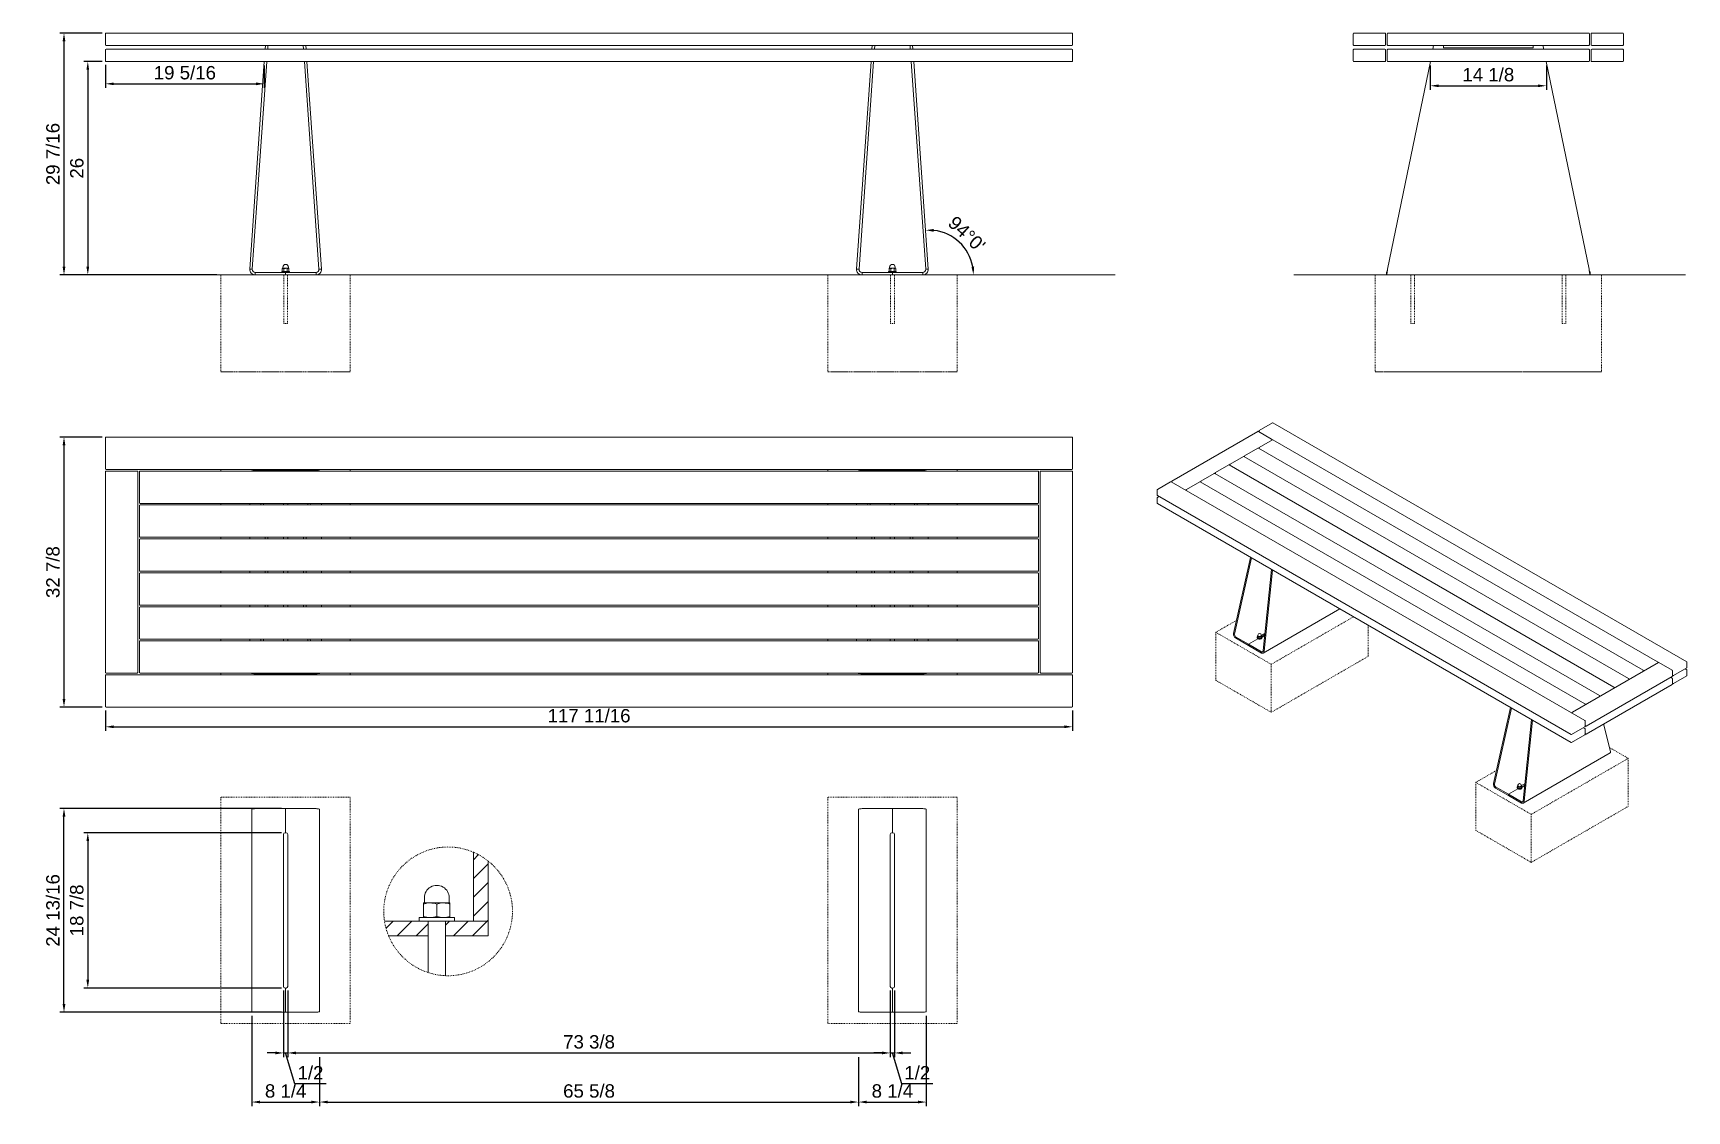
# Model space of a CAD drawing. Header units: inches. Extents: x -2 to 199, y -1 to 130.
import ezdxf

# ---------------------------------------------------------------- set-up
doc = ezdxf.new("R2010")
doc.units = ezdxf.units.IN
doc.linetypes.add('HIDDEN', pattern=[1.905, 1.27, -0.635])
for name, color, linetype, lineweight in [('ZANO_R', 7, 'Continuous', 0), ('ZANO_R_przerywana', 250, 'HIDDEN', 0), ('ZANO_W', 1, 'Continuous', 0)]:
    doc.layers.add(name, color=color, linetype=linetype, lineweight=lineweight)
doc.styles.get("Standard").update_dxf_attribs({"font": 'arial.ttf'})
doc.dimstyles.new('amerykanie', dxfattribs={"dimtxt": 50, "dimasz": 50, "dimexe": 0.5, "dimexo": 0.5, "dimgap": 1, "dimtad": 1, "dimdec": 0, "dimzin": 0, "dimlunit": 5, "dimtxsty": 'Standard', "dimcen": 0.09, "dimclrd": 1, "dimclre": 1, "dimclrt": 1, "dimazin": 0, "dimtfac": 1, "dimtdec": 0, "dimtmove": 0, "dimatfit": 3, "dimfxl": 1, "dimtzin": 0, "dimarcsym": 1})

msp = doc.modelspace()

# ---------------------------------------------------------------- blocks, each defined once
blk = doc.blocks.new('*D366')
at = {"layer": 'ZANO_W', "color": 1, "lineweight": -2}
for p, q in [((6.01, 126.24), (3.78, 126.24)), ((4.28, 125.24), (4.28, 101.26)), ((19.98, 100.26), (3.78, 100.26))]:
    blk.add_line(p, q, dxfattribs=at)
at = {"layer": 'ZANO_W', "color": 1}
for points in [[(4.44, 125.24), (4.11, 125.24), (4.28, 126.24)], [(4.11, 101.26), (4.44, 101.26), (4.28, 100.26)]]:
    blk.add_solid(points, dxfattribs=at)
at = {"layer": 'ZANO_W', "color": 1, "insert": (2.95, 113.25), "char_height": 1.625, "attachment_point": 5, "rotation": 90}
blk.add_mtext('26', dxfattribs=at)
blk = doc.blocks.new('*D367')
at = {"layer": 'ZANO_W', "color": 1, "lineweight": -2}
for p, q in [((6.01, 129.7), (0.88, 129.7)), ((1.38, 128.7), (1.38, 101.26)), ((19.98, 100.26), (0.88, 100.26))]:
    blk.add_line(p, q, dxfattribs=at)
at = {"layer": 'ZANO_W', "color": 1}
for points in [[(1.55, 128.7), (1.21, 128.7), (1.38, 129.7)], [(1.21, 101.26), (1.55, 101.26), (1.38, 100.26)]]:
    blk.add_solid(points, dxfattribs=at)
at = {"layer": 'ZANO_W', "color": 1, "insert": (0.04, 114.98), "char_height": 1.625, "attachment_point": 5, "rotation": 90}
blk.add_mtext('29 7/16', dxfattribs=at)
blk = doc.blocks.new('*D368')
at = {"layer": 'ZANO_W', "color": 1, "lineweight": -2}
for p, q in [((6.43, 125.82), (6.43, 123.03)), ((25.76, 125.74), (25.76, 123.03)), ((7.43, 123.53), (24.76, 123.53))]:
    blk.add_line(p, q, dxfattribs=at)
at = {"layer": 'ZANO_W', "color": 1}
for points in [[(7.43, 123.69), (7.43, 123.36), (6.43, 123.53)], [(24.76, 123.36), (24.76, 123.69), (25.76, 123.53)]]:
    blk.add_solid(points, dxfattribs=at)
at = {"layer": 'ZANO_W', "color": 1, "insert": (16.09, 124.87), "char_height": 1.625, "attachment_point": 5}
blk.add_mtext('19 5/16', dxfattribs=at)
blk = doc.blocks.new('*D369')
at = {"layer": 'ZANO_W', "color": 1, "lineweight": -2}
for p, q in [((6.01, 80.53), (0.88, 80.53)), ((1.38, 79.53), (1.38, 48.66)), ((6.01, 47.66), (0.88, 47.66))]:
    blk.add_line(p, q, dxfattribs=at)
at = {"layer": 'ZANO_W', "color": 1}
for points in [[(1.55, 79.53), (1.21, 79.53), (1.38, 80.53)], [(1.21, 48.66), (1.55, 48.66), (1.38, 47.66)]]:
    blk.add_solid(points, dxfattribs=at)
at = {"layer": 'ZANO_W', "color": 1, "insert": (0.04, 64.09), "char_height": 1.625, "attachment_point": 5, "rotation": 90}
blk.add_mtext('32 7/8', dxfattribs=at)
blk = doc.blocks.new('*D370')
at = {"layer": 'ZANO_W', "color": 1, "lineweight": -2}
for p, q in [((27.86, 32.36), (3.78, 32.36)), ((4.28, 31.36), (4.28, 14.46)), ((27.86, 13.46), (3.78, 13.46))]:
    blk.add_line(p, q, dxfattribs=at)
at = {"layer": 'ZANO_W', "color": 1}
for points in [[(4.44, 31.36), (4.11, 31.36), (4.28, 32.36)], [(4.11, 14.46), (4.44, 14.46), (4.28, 13.46)]]:
    blk.add_solid(points, dxfattribs=at)
at = {"layer": 'ZANO_W', "color": 1, "insert": (2.94, 22.91), "char_height": 1.625, "attachment_point": 5, "rotation": 90}
blk.add_mtext('18 7/8', dxfattribs=at)
blk = doc.blocks.new('*D371')
at = {"layer": 'ZANO_W', "color": 1, "lineweight": -2}
for p, q in [((27.86, 35.31), (0.88, 35.31)), ((1.38, 11.51), (1.38, 34.31)), ((27.86, 10.51), (0.88, 10.51))]:
    blk.add_line(p, q, dxfattribs=at)
at = {"layer": 'ZANO_W', "color": 1}
for points in [[(1.55, 34.31), (1.21, 34.31), (1.38, 35.31)], [(1.21, 11.51), (1.55, 11.51), (1.38, 10.51)]]:
    blk.add_solid(points, dxfattribs=at)
at = {"layer": 'ZANO_W', "color": 1, "insert": (0.04, 22.91), "char_height": 1.625, "attachment_point": 5, "rotation": 90}
blk.add_mtext('24 13/16', dxfattribs=at)
blk = doc.blocks.new('*D372')
at = {"layer": 'ZANO_W', "color": 1, "lineweight": -2}
for p, q in [((28.1, 13.16), (28.1, 5.06)), ((28.61, 13.16), (28.61, 5.06)), ((27.1, 5.56), (26.1, 5.56)), ((28.1, 5.56), (28.61, 5.56)), ((29.49, 1.79), (28.36, 5.56)), ((29.61, 5.56), (30.61, 5.56)), ((33.28, 1.79), (29.49, 1.79))]:
    blk.add_line(p, q, dxfattribs=at)
at = {"layer": 'ZANO_W', "color": 1}
for points in [[(27.1, 5.39), (27.1, 5.73), (28.1, 5.56)], [(29.61, 5.73), (29.61, 5.39), (28.61, 5.56)]]:
    blk.add_solid(points, dxfattribs=at)
at = {"layer": 'ZANO_W', "color": 1, "insert": (31.38, 3.13), "char_height": 1.625, "attachment_point": 5}
blk.add_mtext('1/2', dxfattribs=at)
blk = doc.blocks.new('*D373')
at = {"layer": 'ZANO_W', "color": 1, "lineweight": -2}
for p, q in [((28.61, 13.16), (28.61, 5.06)), ((101.96, 13.16), (101.96, 5.06)), ((29.61, 5.56), (100.96, 5.56))]:
    blk.add_line(p, q, dxfattribs=at)
at = {"layer": 'ZANO_W', "color": 1}
for points in [[(29.61, 5.73), (29.61, 5.39), (28.61, 5.56)], [(100.96, 5.39), (100.96, 5.73), (101.96, 5.56)]]:
    blk.add_solid(points, dxfattribs=at)
at = {"layer": 'ZANO_W', "color": 1, "insert": (65.29, 6.9), "char_height": 1.625, "attachment_point": 5}
blk.add_mtext('73 3/8', dxfattribs=at)
blk = doc.blocks.new('*D374')
at = {"layer": 'ZANO_W', "color": 1, "lineweight": -2}
for p, q in [((101.96, 13.16), (101.96, 5.06)), ((102.47, 13.16), (102.47, 5.06)), ((100.96, 5.56), (99.96, 5.56)), ((101.96, 5.56), (102.47, 5.56)), ((103.35, 1.79), (102.21, 5.56)), ((103.47, 5.56), (104.47, 5.56)), ((107.13, 1.79), (103.35, 1.79))]:
    blk.add_line(p, q, dxfattribs=at)
at = {"layer": 'ZANO_W', "color": 1}
for points in [[(100.96, 5.39), (100.96, 5.73), (101.96, 5.56)], [(103.47, 5.73), (103.47, 5.39), (102.47, 5.56)]]:
    blk.add_solid(points, dxfattribs=at)
at = {"layer": 'ZANO_W', "color": 1, "insert": (105.24, 3.13), "char_height": 1.625, "attachment_point": 5}
blk.add_mtext('1/2', dxfattribs=at)
blk = doc.blocks.new('*D375')
at = {"layer": 'ZANO_W', "color": 1, "lineweight": -2}
for p, q in [((167.69, 125.74), (167.69, 122.79)), ((181.81, 125.74), (181.81, 122.79)), ((168.69, 123.29), (180.81, 123.29))]:
    blk.add_line(p, q, dxfattribs=at)
at = {"layer": 'ZANO_W', "color": 1}
for points in [[(168.69, 123.45), (168.69, 123.12), (167.69, 123.29)], [(180.81, 123.12), (180.81, 123.45), (181.81, 123.29)]]:
    blk.add_solid(points, dxfattribs=at)
at = {"layer": 'ZANO_W', "color": 1, "insert": (174.75, 124.63), "char_height": 1.625, "attachment_point": 5}
blk.add_mtext('14 1/8', dxfattribs=at)
blk = doc.blocks.new('*D376')
at = {"layer": 'ZANO_W', "color": 1, "lineweight": -2}
blk.add_arc((106.63, 100.26), 5.46, 10.5038, 83.4962, dxfattribs=at)
at = {"layer": 'ZANO_W', "color": 1}
for points in [[(107.25, 105.86), (107.25, 105.52), (106.25, 105.71)], [(111.84, 101.24), (112.17, 101.27), (112.09, 100.26)]]:
    blk.add_solid(points, dxfattribs=at)
at = {"layer": 'ZANO_W', "color": 1, "insert": (111.27, 105.24), "char_height": 1.625, "attachment_point": 5, "rotation": 317}
blk.add_mtext("94%%d0'", dxfattribs=at)
blk = doc.blocks.new('*D377')
at = {"layer": 'ZANO_W', "color": 1, "lineweight": -2}
for p, q in [((6.43, 47.24), (6.43, 44.76)), ((124.14, 47.24), (124.14, 44.76)), ((7.43, 45.26), (123.14, 45.26))]:
    blk.add_line(p, q, dxfattribs=at)
at = {"layer": 'ZANO_W', "color": 1}
for points in [[(7.43, 45.43), (7.43, 45.09), (6.43, 45.26)], [(123.14, 45.09), (123.14, 45.43), (124.14, 45.26)]]:
    blk.add_solid(points, dxfattribs=at)
at = {"layer": 'ZANO_W', "color": 1, "insert": (65.29, 46.6), "char_height": 1.625, "attachment_point": 5}
blk.add_mtext('117 11/16', dxfattribs=at)
blk = doc.blocks.new('*D378')
at = {"layer": 'ZANO_W', "color": 1, "lineweight": -2}
for p, q in [((24.23, 10.07), (24.23, -0.92)), ((32.48, 5.06), (32.48, -0.92)), ((25.23, -0.42), (31.48, -0.42))]:
    blk.add_line(p, q, dxfattribs=at)
at = {"layer": 'ZANO_W', "color": 1}
for points in [[(25.23, -0.25), (25.23, -0.58), (24.23, -0.42)], [(31.48, -0.58), (31.48, -0.25), (32.48, -0.42)]]:
    blk.add_solid(points, dxfattribs=at)
at = {"layer": 'ZANO_W', "color": 1, "insert": (28.36, 0.92), "char_height": 1.625, "attachment_point": 5}
blk.add_mtext('8 1/4', dxfattribs=at)
blk = doc.blocks.new('*D379')
at = {"layer": 'ZANO_W', "color": 1, "lineweight": -2}
for p, q in [((32.48, 5.06), (32.48, -0.92)), ((98.09, 5.06), (98.09, -0.92)), ((33.48, -0.42), (97.09, -0.42))]:
    blk.add_line(p, q, dxfattribs=at)
at = {"layer": 'ZANO_W', "color": 1}
for points in [[(33.48, -0.25), (33.48, -0.58), (32.48, -0.42)], [(97.09, -0.58), (97.09, -0.25), (98.09, -0.42)]]:
    blk.add_solid(points, dxfattribs=at)
at = {"layer": 'ZANO_W', "color": 1, "insert": (65.29, 0.92), "char_height": 1.625, "attachment_point": 5}
blk.add_mtext('65 5/8', dxfattribs=at)
blk = doc.blocks.new('*D380')
at = {"layer": 'ZANO_W', "color": 1, "lineweight": -2}
for p, q in [((106.34, 10.07), (106.34, -0.92)), ((98.09, 5.06), (98.09, -0.92)), ((99.09, -0.42), (105.34, -0.42))]:
    blk.add_line(p, q, dxfattribs=at)
at = {"layer": 'ZANO_W', "color": 1}
for points in [[(99.09, -0.25), (99.09, -0.58), (98.09, -0.42)], [(105.34, -0.58), (105.34, -0.25), (106.34, -0.42)]]:
    blk.add_solid(points, dxfattribs=at)
at = {"layer": 'ZANO_W', "color": 1, "insert": (102.21, 0.92), "char_height": 1.625, "attachment_point": 5}
blk.add_mtext('8 1/4', dxfattribs=at)

# ---------------------------------------------------------------- dimensions: what is measured, and where the dimension line sits
at = {"layer": 'ZANO_W'}
for base, p1, p2, picture, middle in [((1.38044, 100.26152), (6.50624, 129.70425), (20.48261, 100.26152), '*D367', (0.04023, 114.98288)), ((4.27768, 100.26152), (6.50624, 126.23968), (20.48261, 100.26152), '*D366', (2.948, 113.2506)), ((1.38044, 47.65703), (6.50624, 80.53104), (6.50624, 47.65703), '*D369', (0.03968, 64.09404)), ((1.38044, 35.31044), (28.35663, 10.5073), (28.35663, 35.31044), '*D371', (0.03968, 22.90887)), ((4.27768, 13.46005), (28.35663, 32.35768), (28.35663, 13.46005), '*D370', (2.93747, 22.90887))]:
    dim = msp.add_linear_dim(base=base, p1=p1, p2=p2, angle=90, dimstyle='amerykanie', override={"dimtxt": 1.625, "dimasz": 1, "dimgap": 0.5, "dimdec": 4, "dimaunit": 1, "dimadec": 1, "dimtdec": 4, "dimtmove": 1, "dimfrac": 2}, dxfattribs=at)
    dim.commit()
    dim.dimension.update_dxf_attribs({"geometry": picture, "text_midpoint": middle})
for base, p1, p2, picture, middle in [((25.75588, 123.52688), (6.4275, 126.31842), (25.75588, 126.23968), '*D368', (16.09169, 124.86709)), ((181.80794, 123.28546), (167.69076, 126.23968), (181.80794, 126.23968), '*D375', (174.74935, 124.62567)), ((124.144, 45.26038), (6.4275, 47.73577), (124.144, 47.73577), '*D377', (65.28575, 46.60059)), ((28.61253, 5.56124), (28.10072, 13.6569), (28.61253, 13.6569), '*D372', (29.98782, 3.13082)), ((101.95897, 5.56124), (28.61253, 13.6569), (101.95897, 13.6569), '*D373', (65.28575, 6.90201)), ((102.47078, 5.56124), (101.95897, 13.6569), (102.47078, 13.6569), '*D374', (103.84607, 3.13082)), ((32.48323, -0.41551), (24.23003, 10.56754), (32.48323, 5.56124), '*D378', (28.35663, 0.92471)), ((106.34147, -0.41551), (98.08827, 5.56124), (106.34147, 10.56754), '*D380', (102.21487, 0.92471)), ((98.08827, -0.41551), (32.48323, 5.56124), (98.08827, 5.56124), '*D379', (65.28575, 0.92471))]:
    dim = msp.add_linear_dim(base=base, p1=p1, p2=p2, dimstyle='amerykanie', override={"dimtxt": 1.625, "dimasz": 1, "dimgap": 0.5, "dimdec": 4, "dimaunit": 1, "dimadec": 1, "dimtdec": 4, "dimtmove": 1, "dimfrac": 2}, dxfattribs=at)
    dim.commit()
    dim.dimension.update_dxf_attribs({"geometry": picture, "text_midpoint": middle})
dim = msp.add_angular_dim_2l(base=(111.29794, 103.10205), line1=((4.53395, 100.26152), (129.33882, 100.26152)), line2=((106.58213, 100.9775), (104.81562, 126.23968)), dimstyle='amerykanie', override={"dimtxt": 1.625, "dimasz": 1, "dimgap": 0.5, "dimdec": 4, "dimaunit": 1, "dimadec": 1, "dimtdec": 4, "dimtmove": 1, "dimfrac": 2}, dxfattribs=at)
dim.commit()
dim.dimension.update_dxf_attribs({"geometry": '*D376', "text_midpoint": (111.27156, 105.23663)})

# ---------------------------------------------------------------- linework, layer by layer
at = {"layer": 'ZANO_R'}
for p, q in [((6.4275, 128.28693), (6.4275, 129.62551)), ((6.50624, 129.70425), (124.06526, 129.70425)), ((124.144, 129.62551), (124.144, 128.28693)), ((158.31235, 128.28693), (158.31235, 129.62551)), ((158.39109, 129.70425), (162.17061, 129.70425)), ((162.24935, 129.62551), (162.24935, 128.28693)), ((162.4462, 128.28693), (162.4462, 129.62551)), ((162.52494, 129.70425), (186.97375, 129.70425)), ((187.05249, 129.62551), (187.05249, 128.28693)), ((187.24934, 128.28693), (187.24934, 129.62551)), ((187.32808, 129.70425), (191.10761, 129.70425)), ((191.18635, 129.62551), (191.18635, 128.28693)), ((6.4275, 126.31842), (6.4275, 127.65701)), ((124.06526, 128.20819), (6.50624, 128.20819)), ((6.50624, 127.73575), (124.06526, 127.73575)), ((25.89347, 128.20742), (25.86049, 127.73575)), ((26.20767, 128.18545), (25.89347, 128.20742)), ((26.20767, 128.18545), (26.17622, 127.73575)), ((30.50559, 128.18545), (30.81978, 128.20742)), ((30.53703, 127.73575), (30.50559, 128.18545)), ((30.85276, 127.73575), (30.81978, 128.20742)), ((99.75172, 128.20742), (99.71874, 127.73575)), ((100.06591, 128.18545), (99.75172, 128.20742)), ((100.06591, 128.18545), (100.03447, 127.73575)), ((104.36383, 128.18545), (104.67803, 128.20742)), ((104.39528, 127.73575), (104.36383, 128.18545)), ((104.71101, 127.73575), (104.67803, 128.20742)), ((124.144, 127.65701), (124.144, 126.31842)), ((158.31235, 126.31842), (158.31235, 127.65701)), ((162.17061, 128.20819), (158.39109, 128.20819)), ((158.39109, 127.73575), (162.17061, 127.73575)), ((162.24935, 127.65701), (162.24935, 126.31842)), ((162.4462, 126.31842), (162.4462, 127.65701)), ((186.97375, 128.20819), (162.52494, 128.20819)), ((162.52494, 127.73575), (186.97375, 127.73575)), ((167.99871, 127.73575), (168.09581, 128.20742)), ((168.09581, 128.20742), (169.27691, 128.20742)), ((169.27691, 128.20742), (169.27691, 127.89323)), ((169.27691, 127.89323), (180.22179, 127.89323)), ((180.22179, 128.20742), (181.40289, 128.20742)), ((180.22179, 127.89323), (180.22179, 128.20742)), ((181.40289, 128.20742), (181.49998, 127.73575)), ((187.05249, 127.65701), (187.05249, 126.31842)), ((187.24934, 126.31842), (187.24934, 127.65701)), ((191.10761, 128.20819), (187.32808, 128.20819)), ((187.32808, 127.73575), (191.10761, 127.73575)), ((191.18635, 127.65701), (191.18635, 126.31842)), ((124.06526, 126.23968), (6.50624, 126.23968)), ((25.75588, 126.23968), (23.98937, 100.9775)), ((26.07161, 126.23968), (24.30357, 100.95553)), ((32.40969, 100.95553), (30.64165, 126.23968)), ((32.72388, 100.9775), (30.95738, 126.23968)), ((99.61412, 126.23968), (97.84762, 100.9775)), ((99.92985, 126.23968), (98.16181, 100.95553)), ((106.26793, 100.95553), (104.49989, 126.23968)), ((106.58213, 100.9775), (104.81562, 126.23968)), ((162.17061, 126.23968), (158.39109, 126.23968)), ((162.49064, 100.9775), (167.69076, 126.23968)), ((186.97375, 126.23968), (162.52494, 126.23968)), ((181.80794, 126.23968), (187.00806, 100.9775)), ((191.10761, 126.23968), (187.32808, 126.23968)), ((24.30357, 100.95553), (23.98937, 100.9775)), ((27.88419, 100.6749), (27.88419, 100.57648)), ((27.88419, 100.6749), (28.82907, 100.6749)), ((28.0023, 101.06861), (27.94748, 101.03696)), ((27.94748, 101.03696), (27.94748, 100.70655)), ((27.94748, 100.70655), (28.0023, 100.6749)), ((28.0023, 101.06861), (28.04977, 101.06861)), ((28.02198, 101.2064), (28.02198, 101.07845)), ((28.35663, 101.06861), (28.04977, 101.06861)), ((28.15205, 101.03696), (28.15205, 100.70655)), ((28.35663, 101.06861), (28.66349, 101.06861)), ((28.5612, 101.03696), (28.5612, 100.70655)), ((28.66349, 101.06861), (28.71096, 101.06861)), ((28.69127, 101.07845), (28.69127, 101.2064)), ((28.76577, 101.03696), (28.71096, 101.06861)), ((28.71096, 100.6749), (28.76577, 100.70655)), ((28.76577, 101.03696), (28.76577, 100.70655)), ((28.82907, 100.57648), (28.82907, 100.6749)), ((32.40969, 100.95553), (32.72388, 100.9775)), ((98.16181, 100.95553), (97.84762, 100.9775)), ((101.74243, 100.6749), (101.74243, 100.57648)), ((101.74243, 100.6749), (102.68731, 100.6749)), ((101.86054, 101.06861), (101.80573, 101.03696)), ((101.80573, 101.03696), (101.80573, 100.70655)), ((101.80573, 100.70655), (101.86054, 100.6749)), ((101.86054, 101.06861), (101.90801, 101.06861)), ((101.88023, 101.2064), (101.88023, 101.07845)), ((102.21487, 101.06861), (101.90801, 101.06861)), ((102.0103, 101.03696), (102.0103, 100.70655)), ((102.21487, 101.06861), (102.52173, 101.06861)), ((102.41945, 101.03696), (102.41945, 100.70655)), ((102.52173, 101.06861), (102.5692, 101.06861)), ((102.54952, 101.07845), (102.54952, 101.2064)), ((102.62402, 101.03696), (102.5692, 101.06861)), ((102.5692, 100.6749), (102.62402, 100.70655)), ((102.62402, 101.03696), (102.62402, 100.70655)), ((102.68731, 100.57648), (102.68731, 100.6749)), ((106.26793, 100.95553), (106.58213, 100.9775)), ((4.53395, 100.26152), (129.33882, 100.26152)), ((20.48261, 100.26152), (36.23064, 100.26152)), ((36.23064, 100.26152), (20.48261, 100.26152)), ((24.65703, 100.57648), (24.65703, 100.26152)), ((28.35663, 100.57648), (24.65703, 100.57648)), ((28.12087, 100.26152), (28.59238, 100.26152)), ((28.12087, 100.26152), (28.59238, 100.26152)), ((32.05622, 100.57648), (28.35663, 100.57648)), ((28.35663, 100.57648), (28.35663, 100.26152)), ((32.05622, 100.57648), (32.05622, 100.26152)), ((94.34086, 100.26152), (110.08889, 100.26152)), ((110.08889, 100.26152), (94.34086, 100.26152)), ((98.51528, 100.57648), (98.51528, 100.26152)), ((102.21487, 100.57648), (98.51528, 100.57648)), ((101.97912, 100.26152), (102.45063, 100.26152)), ((101.97912, 100.26152), (102.45063, 100.26152)), ((105.91447, 100.57648), (102.21487, 100.57648)), ((102.21487, 100.57648), (102.21487, 100.26152)), ((105.91447, 100.57648), (105.91447, 100.26152)), ((151.05563, 100.26152), (198.7392, 100.26152)), ((160.96982, 100.26152), (188.52887, 100.26152)), ((188.52887, 100.26152), (160.96982, 100.26152)), ((162.34778, 100.57648), (162.34778, 100.26152)), ((165.77297, 100.26152), (165.30239, 100.26152)), ((184.19816, 100.26152), (183.72759, 100.26152)), ((187.15092, 100.57648), (187.15092, 100.26152)), ((6.50624, 80.53104), (124.06526, 80.53104)), ((146.709, 81.22333), (136.23339, 75.17589)), ((148.37612, 80.28846), (146.75671, 81.22333)), ((146.83696, 81.26965), (146.83696, 81.177)), ((148.48024, 82.24584), (146.86082, 81.31097)), ((198.89858, 53.16749), (148.52794, 82.24584)), ((6.4275, 76.67277), (6.4275, 80.4523)), ((124.144, 80.4523), (124.144, 76.67277)), ((146.709, 79.1783), (145.08958, 78.24343)), ((193.58487, 52.14498), (146.75671, 79.1783)), ((146.83696, 79.22462), (146.83696, 79.13197)), ((148.48024, 80.20081), (146.86082, 79.26594)), ((148.39998, 80.15448), (148.39998, 80.24714)), ((195.3561, 53.16749), (148.52794, 80.20081)), ((124.06526, 76.59403), (6.50624, 76.59403)), ((20.48261, 76.59403), (20.48261, 76.39718)), ((36.23064, 76.39718), (36.23064, 76.59403)), ((94.34086, 76.59403), (94.34086, 76.39718)), ((110.08889, 76.39718), (110.08889, 76.59403)), ((143.16652, 77.13327), (141.5471, 76.1984)), ((190.04239, 50.09995), (143.21423, 77.13327)), ((143.29448, 77.17959), (143.29448, 77.08694)), ((144.93776, 78.15579), (143.31834, 77.22092)), ((191.81363, 51.12246), (144.98547, 78.15579)), ((145.06572, 78.20211), (145.06572, 78.10946)), ((6.4275, 51.86963), (6.4275, 76.31844)), ((6.50624, 76.39718), (10.28577, 76.39718)), ((10.36451, 76.31844), (10.36451, 51.86963)), ((10.56136, 72.53892), (10.56136, 76.31844)), ((10.6401, 76.39718), (119.9314, 76.39718)), ((24.65703, 76.49561), (28.35663, 76.49561)), ((28.35663, 76.39718), (28.35663, 76.49561)), ((28.35663, 76.49561), (32.05622, 76.49561)), ((98.51528, 76.49561), (102.21487, 76.49561)), ((102.21487, 76.39718), (102.21487, 76.49561)), ((102.21487, 76.49561), (105.91447, 76.49561)), ((120.01014, 76.31844), (120.01014, 72.53892)), ((120.20699, 51.86963), (120.20699, 76.31844)), ((120.28573, 76.39718), (124.06526, 76.39718)), ((124.144, 76.31844), (124.144, 51.86963)), ((136.08157, 75.08824), (134.46215, 74.15337)), ((186.49991, 46.00989), (136.12928, 75.08824)), ((136.20953, 75.13457), (136.20953, 75.04192)), ((139.62405, 75.08824), (138.00463, 74.15337)), ((186.49991, 48.05492), (139.67175, 75.08824)), ((139.75201, 75.13457), (139.75201, 75.04191)), ((141.39528, 76.11076), (139.77587, 75.17589)), ((188.27115, 49.07744), (141.44299, 76.11076)), ((141.52325, 76.15708), (141.52325, 76.06443)), ((134.43829, 74.11205), (134.43829, 73.44975)), ((134.43829, 73.13807), (134.43829, 72.47576)), ((134.46215, 73.40843), (184.83279, 44.33008)), ((134.66052, 73.29391), (134.46215, 73.17939)), ((137.98077, 74.11205), (137.98077, 74.0194)), ((10.56136, 68.40506), (10.56136, 72.18459)), ((119.9314, 72.46018), (10.6401, 72.46018)), ((10.6401, 72.26333), (119.9314, 72.26333)), ((20.48261, 72.46018), (20.48261, 72.26333)), ((23.98774, 72.46018), (23.98774, 72.26333)), ((25.3117, 72.46018), (25.37857, 72.26333)), ((25.62589, 72.46018), (25.69276, 72.26333)), ((28.10072, 72.46018), (28.10072, 72.26333)), ((28.61253, 72.26333), (28.61253, 72.46018)), ((31.02049, 72.26333), (31.08737, 72.46018)), ((31.33469, 72.26333), (31.40156, 72.46018)), ((32.72551, 72.26333), (32.72551, 72.46018)), ((36.23064, 72.26333), (36.23064, 72.46018)), ((94.34086, 72.46018), (94.34086, 72.26333)), ((97.84599, 72.46018), (97.84599, 72.26333)), ((99.16994, 72.46018), (99.23681, 72.26333)), ((99.48413, 72.46018), (99.55101, 72.26333)), ((101.95897, 72.46018), (101.95897, 72.26333)), ((102.47078, 72.26333), (102.47078, 72.46018)), ((104.87874, 72.26333), (104.94561, 72.46018)), ((105.19293, 72.26333), (105.2598, 72.46018)), ((106.58376, 72.26333), (106.58376, 72.46018)), ((110.08889, 72.26333), (110.08889, 72.46018)), ((120.01014, 72.18459), (120.01014, 68.40506)), ((134.46215, 72.43444), (184.83279, 43.35609)), ((10.56136, 64.2712), (10.56136, 68.05073)), ((119.9314, 68.32632), (10.6401, 68.32632)), ((10.6401, 68.12947), (119.9314, 68.12947)), ((20.48261, 68.32632), (20.48261, 68.12947)), ((23.98774, 68.32632), (23.98774, 68.12947)), ((25.87151, 68.32632), (25.87151, 68.12947)), ((26.1857, 68.12947), (26.1857, 68.32632)), ((28.10072, 68.32632), (28.10072, 68.12947)), ((28.61253, 68.12947), (28.61253, 68.32632)), ((30.52756, 68.32632), (30.52756, 68.12947)), ((30.84175, 68.12947), (30.84175, 68.32632)), ((32.72551, 68.12947), (32.72551, 68.32632)), ((36.23064, 68.12947), (36.23064, 68.32632)), ((94.34086, 68.32632), (94.34086, 68.12947)), ((97.84599, 68.32632), (97.84599, 68.12947)), ((99.72975, 68.32632), (99.72975, 68.12947)), ((100.04394, 68.12947), (100.04394, 68.32632)), ((101.95897, 68.32632), (101.95897, 68.12947)), ((102.47078, 68.12947), (102.47078, 68.32632)), ((104.3858, 68.32632), (104.3858, 68.12947)), ((104.69999, 68.12947), (104.69999, 68.32632)), ((106.58376, 68.12947), (106.58376, 68.32632)), ((110.08889, 68.12947), (110.08889, 68.32632)), ((120.01014, 68.05073), (120.01014, 64.2712)), ((145.80421, 65.88681), (143.73356, 56.62707)), ((145.94099, 65.80785), (143.86818, 56.53849)), ((10.56136, 60.13735), (10.56136, 63.91687)), ((119.9314, 64.19246), (10.6401, 64.19246)), ((10.6401, 63.99561), (119.9314, 63.99561)), ((20.48261, 64.19246), (20.48261, 63.99561)), ((23.98774, 64.19246), (23.98774, 63.99561)), ((25.87151, 64.19246), (25.87151, 63.99561)), ((26.1857, 63.99561), (26.1857, 64.19246)), ((28.10072, 64.19246), (28.10072, 63.99561)), ((28.61253, 63.99561), (28.61253, 64.19246)), ((30.52756, 64.19246), (30.52756, 63.99561)), ((30.84175, 63.99561), (30.84175, 64.19246)), ((32.72551, 63.99561), (32.72551, 64.19246)), ((36.23064, 63.99561), (36.23064, 64.19246)), ((94.34086, 64.19246), (94.34086, 63.99561)), ((97.84599, 64.19246), (97.84599, 63.99561)), ((99.72975, 64.19246), (99.72975, 63.99561)), ((100.04394, 63.99561), (100.04394, 64.19246)), ((101.95897, 64.19246), (101.95897, 63.99561)), ((102.47078, 63.99561), (102.47078, 64.19246)), ((104.3858, 64.19246), (104.3858, 63.99561)), ((104.69999, 63.99561), (104.69999, 64.19246)), ((106.58376, 63.99561), (106.58376, 64.19246)), ((110.08889, 63.99561), (110.08889, 64.19246)), ((120.01014, 63.91687), (120.01014, 60.13735)), ((147.34142, 54.53343), (148.36304, 64.40963)), ((147.47605, 54.46658), (148.4966, 64.33253)), ((10.56136, 56.00349), (10.56136, 59.78301)), ((119.9314, 60.05861), (10.6401, 60.05861)), ((10.6401, 59.86175), (119.9314, 59.86175)), ((20.48261, 60.05861), (20.48261, 59.86175)), ((23.98774, 60.05861), (23.98774, 59.86175)), ((25.87151, 60.05861), (25.87151, 59.86175)), ((26.1857, 59.86175), (26.1857, 60.05861)), ((28.10072, 60.05861), (28.10072, 59.86175)), ((28.61253, 59.86175), (28.61253, 60.05861)), ((30.52756, 60.05861), (30.52756, 59.86175)), ((30.84175, 59.86175), (30.84175, 60.05861)), ((32.72551, 59.86175), (32.72551, 60.05861)), ((36.23064, 59.86175), (36.23064, 60.05861)), ((94.34086, 60.05861), (94.34086, 59.86175)), ((97.84599, 60.05861), (97.84599, 59.86175)), ((99.72975, 60.05861), (99.72975, 59.86175)), ((100.04394, 59.86175), (100.04394, 60.05861)), ((101.95897, 60.05861), (101.95897, 59.86175)), ((102.47078, 59.86175), (102.47078, 60.05861)), ((104.3858, 60.05861), (104.3858, 59.86175)), ((104.69999, 59.86175), (104.69999, 60.05861)), ((106.58376, 59.86175), (106.58376, 60.05861)), ((110.08889, 59.86175), (110.08889, 60.05861)), ((120.01014, 59.78301), (120.01014, 56.00349)), ((147.36082, 54.23898), (156.67093, 59.61359)), ((143.86818, 56.53849), (143.73356, 56.62707)), ((146.7072, 56.38617), (146.70259, 56.37745)), ((146.7072, 56.38611), (146.70259, 56.37745)), ((146.7072, 56.41355), (146.7072, 56.35024)), ((147.11275, 56.35024), (147.11275, 56.41355)), ((147.5553, 56.60101), (147.14945, 56.36671)), ((147.14945, 56.36675), (147.14945, 56.20327)), ((147.53815, 56.43527), (147.16832, 56.22177)), ((10.56136, 51.86963), (10.56136, 55.64916)), ((119.9314, 55.92475), (10.6401, 55.92475)), ((10.6401, 55.7279), (119.9314, 55.7279)), ((20.48261, 55.92475), (20.48261, 55.7279)), ((23.98774, 55.92475), (23.98774, 55.7279)), ((25.37857, 55.92475), (25.3117, 55.7279)), ((25.69276, 55.92475), (25.62589, 55.7279)), ((28.10072, 55.92475), (28.10072, 55.7279)), ((28.61253, 55.7279), (28.61253, 55.92475)), ((31.08737, 55.7279), (31.02049, 55.92475)), ((31.40156, 55.7279), (31.33469, 55.92475)), ((32.72551, 55.7279), (32.72551, 55.92475)), ((36.23064, 55.7279), (36.23064, 55.92475)), ((94.34086, 55.92475), (94.34086, 55.7279)), ((97.84599, 55.92475), (97.84599, 55.7279)), ((99.23681, 55.92475), (99.16994, 55.7279)), ((99.55101, 55.92475), (99.48413, 55.7279)), ((101.95897, 55.92475), (101.95897, 55.7279)), ((102.47078, 55.7279), (102.47078, 55.92475)), ((104.94561, 55.7279), (104.87874, 55.92475)), ((105.2598, 55.7279), (105.19293, 55.92475)), ((106.58376, 55.7279), (106.58376, 55.92475)), ((110.08889, 55.7279), (110.08889, 55.92475)), ((120.01014, 55.64916), (120.01014, 51.86963)), ((145.54359, 55.31308), (143.95842, 56.22817)), ((143.95842, 56.22817), (143.95842, 56.07234)), ((145.54359, 55.15724), (143.95842, 56.07234)), ((145.54359, 55.31308), (146.70755, 55.98501)), ((147.12876, 54.39798), (145.54359, 55.31308)), ((145.54359, 55.31308), (145.54359, 55.15724)), ((147.12876, 54.24214), (145.54359, 55.15724)), ((146.6237, 56.15057), (146.6237, 56.10187)), ((146.6705, 56.29267), (146.6705, 56.12919)), ((146.84581, 56.19146), (146.84581, 56.02798)), ((147.08528, 56.22851), (147.08528, 56.06503)), ((147.12876, 54.39798), (147.12876, 54.24214)), ((147.19625, 56.14054), (147.52744, 56.33173)), ((147.19625, 56.10187), (147.19625, 56.15057)), ((147.34142, 54.53343), (147.47605, 54.46658)), ((195.46022, 53.07985), (184.98461, 47.03241)), ((195.37996, 53.03352), (195.37996, 53.12617)), ((197.12734, 52.14498), (195.50792, 53.07985)), ((197.27916, 51.48767), (198.89858, 52.42254)), ((198.92244, 52.46386), (198.92244, 53.12617)), ((6.4275, 47.73577), (6.4275, 51.5153)), ((10.28577, 51.79089), (6.50624, 51.79089)), ((6.50624, 51.59404), (124.06526, 51.59404)), ((119.9314, 51.79089), (10.6401, 51.79089)), ((20.48261, 51.79089), (20.48261, 51.59404)), ((28.35663, 51.69247), (24.65703, 51.69247)), ((28.35663, 51.69247), (28.35663, 51.79089)), ((32.05622, 51.69247), (28.35663, 51.69247)), ((36.23064, 51.59404), (36.23064, 51.79089)), ((94.34086, 51.79089), (94.34086, 51.59404)), ((102.21487, 51.69247), (98.51528, 51.69247)), ((102.21487, 51.69247), (102.21487, 51.79089)), ((105.91447, 51.69247), (102.21487, 51.69247)), ((110.08889, 51.59404), (110.08889, 51.79089)), ((124.06526, 51.79089), (120.28573, 51.79089)), ((124.144, 51.5153), (124.144, 47.73577)), ((186.65173, 45.35259), (197.12734, 51.40003)), ((186.65173, 44.37861), (197.12734, 50.42605)), ((191.83749, 50.98849), (191.83749, 51.08114)), ((193.60872, 52.01101), (193.60872, 52.10366)), ((197.12734, 51.171), (196.92897, 51.28551)), ((197.1512, 51.44135), (197.1512, 52.10366)), ((197.1512, 51.534), (197.23145, 51.48767)), ((197.1512, 50.46737), (197.1512, 51.12968)), ((197.1512, 50.56002), (197.23145, 50.51369)), ((197.27916, 50.51369), (198.89858, 51.44856)), ((198.89858, 52.19351), (198.70021, 52.30803)), ((198.92244, 51.48988), (198.92244, 52.15219)), ((188.29501, 48.94346), (188.29501, 49.03612)), ((190.06625, 49.96598), (190.06625, 50.05863)), ((124.06526, 47.65703), (6.50624, 47.65703)), ((177.45033, 47.6179), (175.37968, 38.35816)), ((177.58711, 47.53894), (175.5143, 38.26957)), ((184.96075, 46.99109), (184.96075, 46.89844)), ((186.52377, 47.92095), (186.52377, 48.0136)), ((178.98754, 36.26451), (180.00916, 46.14072)), ((179.12217, 36.19767), (180.14272, 46.06361)), ((184.8805, 44.33008), (186.49991, 45.26495)), ((184.8805, 43.35609), (186.49991, 44.29096)), ((186.49991, 45.03591), (186.30155, 45.15043)), ((186.52377, 45.30627), (186.52377, 45.96857)), ((186.52377, 45.39892), (186.60403, 45.35259)), ((186.52377, 44.33229), (186.52377, 44.99459)), ((186.52377, 44.42494), (186.60403, 44.37861)), ((188.77135, 45.60223), (189.62717, 42.26208)), ((179.00694, 35.97006), (189.57577, 42.07131)), ((175.5143, 38.26957), (175.37968, 38.35816)), ((179.20142, 38.33209), (178.79557, 38.0978)), ((177.18971, 37.04416), (175.60454, 37.95926)), ((175.60454, 37.95926), (175.60454, 37.80342)), ((177.18971, 36.88832), (175.60454, 37.80342)), ((177.18971, 37.04416), (178.35367, 37.7161)), ((178.77488, 36.12906), (177.18971, 37.04416)), ((177.18971, 37.04416), (177.18971, 36.88832)), ((178.77488, 35.97322), (177.18971, 36.88832)), ((178.26982, 37.88165), (178.26982, 37.83296)), ((178.31662, 38.02375), (178.31662, 37.86027)), ((178.35332, 38.11726), (178.3487, 38.10853)), ((178.35332, 38.11719), (178.3487, 38.10853)), ((178.35332, 38.14463), (178.35332, 38.08132)), ((178.49193, 37.92255), (178.49193, 37.75907)), ((178.7314, 37.95959), (178.7314, 37.79611)), ((178.75887, 38.08132), (178.75887, 38.14463)), ((178.79557, 38.09783), (178.79557, 37.93436)), ((179.18427, 38.16635), (178.81444, 37.95285)), ((178.84237, 37.87162), (179.17356, 38.06281)), ((178.84237, 37.83296), (178.84237, 37.88165)), ((178.98754, 36.26451), (179.12217, 36.19767)), ((24.23003, 35.25019), (24.23003, 10.56754)), ((24.65703, 35.31044), (28.35663, 35.31044)), ((28.35663, 35.31044), (32.05622, 35.31044)), ((28.35663, 32.35768), (28.35663, 35.31044)), ((32.48323, 10.56754), (32.48323, 35.25019)), ((98.08827, 35.25019), (98.08827, 10.56754)), ((98.51528, 35.31044), (102.21487, 35.31044)), ((102.21487, 32.35768), (102.21487, 35.31044)), ((102.21487, 35.31044), (105.91447, 35.31044)), ((106.34147, 10.56754), (106.34147, 35.25019)), ((178.77488, 36.12906), (178.77488, 35.97322)), ((28.29757, 32.35768), (28.35663, 32.35768)), ((28.35663, 32.35768), (28.41568, 32.35768)), ((102.15582, 32.35768), (102.21487, 32.35768)), ((102.21487, 32.35768), (102.27393, 32.35768)), ((28.10072, 13.6569), (28.10072, 32.16083)), ((28.61253, 32.16083), (28.61253, 13.6569)), ((101.95897, 13.6569), (101.95897, 32.16083)), ((102.47078, 32.16083), (102.47078, 13.6569)), ((51.21506, 29.99874), (51.21506, 21.59079)), ((51.21506, 29.08118), (51.83488, 29.701)), ((51.21506, 26.79369), (52.99813, 28.57676)), ((52.99813, 28.93788), (52.99813, 21.59079)), ((51.21506, 24.5062), (52.99813, 26.28927)), ((45.24178, 24.4437), (45.24178, 23.86421)), ((48.273, 23.86421), (48.273, 24.4437)), ((45.15263, 23.6763), (45.15263, 23.81963)), ((45.955, 23.81963), (45.15263, 23.81963)), ((45.15263, 23.6763), (45.54573, 23.78029)), ((45.15263, 23.6763), (45.15263, 22.17989)), ((45.15263, 22.03656), (45.15263, 22.17989)), ((45.54573, 23.78029), (45.955, 23.81963)), ((47.55977, 23.81963), (45.955, 23.81963)), ((46.75739, 22.17989), (46.36428, 22.0759)), ((46.75739, 23.6763), (47.1505, 23.78029)), ((46.75739, 23.6763), (46.75739, 22.17989)), ((47.1505, 23.78029), (47.55977, 23.81963)), ((48.36215, 23.81963), (47.55977, 23.81963)), ((48.36215, 22.17989), (47.96904, 22.0759)), ((48.36215, 23.6763), (48.36215, 23.81963)), ((48.36215, 23.6763), (48.36215, 22.17989)), ((48.36215, 22.03656), (48.36215, 22.17989)), ((51.21506, 22.21871), (52.99813, 24.00178)), ((40.39069, 21.59479), (45.68755, 21.59079)), ((40.57527, 20.72887), (41.44099, 21.59459)), ((41.94161, 19.80772), (43.72643, 21.59255)), ((44.22909, 19.80772), (45.68755, 21.26617)), ((44.6177, 22.03656), (44.6177, 21.5908)), ((48.89707, 22.03656), (44.6177, 22.03656)), ((48.89707, 21.5908), (44.6177, 21.5908)), ((45.68755, 19.80772), (45.68755, 21.59079)), ((45.68755, 21.59079), (45.68755, 15.34851)), ((46.36428, 22.0759), (45.955, 22.03656)), ((47.96904, 22.0759), (47.55977, 22.03656)), ((47.82723, 19.80772), (47.82723, 21.59079)), ((47.82723, 21.59079), (52.99813, 21.59079)), ((47.82723, 21.59079), (47.82723, 14.96256)), ((47.82723, 21.11837), (48.29965, 21.59079)), ((48.80407, 19.80772), (50.58714, 21.59079)), ((48.89707, 21.5908), (48.89707, 22.03656)), ((51.09156, 19.80772), (52.87463, 21.59079)), ((52.99813, 21.59079), (51.21506, 21.59079)), ((52.87463, 21.59079), (52.99813, 21.71429)), ((45.68755, 19.80772), (40.85456, 19.80772)), ((52.99813, 19.80772), (47.82723, 19.80772)), ((28.35663, 13.46005), (28.29757, 13.46005)), ((28.41568, 13.46005), (28.35663, 13.46005)), ((28.35663, 10.5073), (28.35663, 13.46005)), ((102.21487, 13.46005), (102.15582, 13.46005)), ((102.27393, 13.46005), (102.21487, 13.46005)), ((102.21487, 10.5073), (102.21487, 13.46005)), ((28.35663, 10.5073), (24.65703, 10.5073)), ((32.05622, 10.5073), (28.35663, 10.5073)), ((102.21487, 10.5073), (98.51528, 10.5073)), ((105.91447, 10.5073), (102.21487, 10.5073))]:
    msp.add_line(p, q, dxfattribs=at)
at = {"layer": 'ZANO_R', "flags": 128}
for points in [[(27.94748, 101.03696), (27.9976, 101.05992), (28.04977, 101.06861)], [(28.15205, 100.70655), (28.10194, 100.68359), (28.04977, 100.6749)], [(28.15205, 101.03696), (28.30397, 101.06636), (28.35663, 101.06861)], [(28.35663, 100.6749), (28.30397, 100.67715), (28.15205, 100.70655)], [(28.35663, 101.06861), (28.51322, 101.04952), (28.5612, 101.03696)], [(28.5612, 100.70655), (28.51322, 100.69399), (28.35663, 100.6749)], [(28.5612, 101.03696), (28.61131, 101.05992), (28.66349, 101.06861)], [(28.76577, 100.70655), (28.71566, 100.68359), (28.66349, 100.6749)], [(101.80573, 101.03696), (101.85584, 101.05992), (101.90801, 101.06861)], [(102.0103, 100.70655), (101.96019, 100.68359), (101.90801, 100.6749)], [(102.0103, 101.03696), (102.16222, 101.06636), (102.21487, 101.06861)], [(102.21487, 100.6749), (102.16222, 100.67715), (102.0103, 100.70655)], [(102.21487, 101.06861), (102.37147, 101.04952), (102.41945, 101.03696)], [(102.41945, 100.70655), (102.37147, 100.69399), (102.21487, 100.6749)], [(102.41945, 101.03696), (102.46956, 101.05992), (102.52173, 101.06861)], [(102.62402, 100.70655), (102.5739, 100.68359), (102.52173, 100.6749)], [(162.34778, 100.26152), (162.36238, 100.27091), (162.3774, 100.29988), (162.392, 100.346), (162.40703, 100.41058), (162.42163, 100.48815), (162.43665, 100.58092), (162.45126, 100.68104), (162.46628, 100.79137), (162.49064, 100.9775)], [(162.34778, 100.57648), (162.37804, 100.59766), (162.4083, 100.65868), (162.43856, 100.75221), (162.46881, 100.8671), (162.4846, 100.93105)], [(187.00806, 100.9775), (187.02266, 100.86542), (187.03769, 100.75203), (187.05229, 100.64689), (187.06731, 100.54705), (187.08191, 100.46091), (187.09694, 100.38606), (187.11154, 100.32881), (187.12656, 100.28753), (187.15092, 100.26152)], [(187.01408, 100.93128), (187.03832, 100.83367), (187.06858, 100.72343), (187.09884, 100.63799), (187.1291, 100.58755), (187.15092, 100.57648)], [(24.65703, 76.49561), (24.53636, 76.46535), (24.43011, 76.43509), (24.35101, 76.40483), (24.34026, 76.39718)], [(98.51528, 76.49561), (98.3946, 76.46535), (98.28836, 76.43509), (98.20925, 76.40483), (98.19851, 76.39718)], [(147.11275, 56.37397), (147.11544, 56.36663), (147.11865, 56.34231), (147.11332, 56.31813), (147.09965, 56.29506), (147.07823, 56.27404), (147.04991, 56.25595), (147.01587, 56.24152), (146.97749, 56.23134), (146.93635, 56.22583), (146.89412, 56.22521), (146.85255, 56.22951), (146.81333, 56.23856), (146.77806, 56.25197), (146.7482, 56.26922), (146.72496, 56.28957), (146.70929, 56.31222), (146.70184, 56.33622), (146.70291, 56.36059), (146.7072, 56.37397)], [(147.11275, 56.39642), (147.12889, 56.38483), (147.14945, 56.36675)], [(146.6237, 56.10187), (146.62612, 56.08045), (146.63687, 56.05232), (146.65593, 56.02569), (146.6827, 56.00138), (146.71638, 55.98013), (146.75594, 55.96257), (146.80018, 55.94925), (146.84776, 55.94056), (146.89723, 55.93677), (146.94709, 55.938), (146.99581, 55.94421), (147.04193, 55.95521), (147.08404, 55.97067), (147.12087, 55.99011), (147.15128, 56.01295), (147.17436, 56.03849)], [(146.6705, 56.24113), (146.66867, 56.23949), (146.64559, 56.21395), (146.63054, 56.18649), (146.62398, 56.15793), (146.62612, 56.12915), (146.63687, 56.10102), (146.65593, 56.07439), (146.6827, 56.05008), (146.71638, 56.02883), (146.75594, 56.01127), (146.80018, 55.99794), (146.84776, 55.98926), (146.89723, 55.98547), (146.94709, 55.9867), (146.99581, 55.99291), (147.04193, 56.00391), (147.08404, 56.01937), (147.12087, 56.03881), (147.15128, 56.06165), (147.17436, 56.08719)], [(146.6705, 56.29267), (146.73559, 56.26964), (146.75815, 56.25772)], [(146.75815, 56.06293), (146.73559, 56.07706), (146.6705, 56.12919)], [(146.7072, 56.35024), (146.70969, 56.33192), (146.72067, 56.30829), (146.73991, 56.28648), (146.76659, 56.26746), (146.79953, 56.25206), (146.83731, 56.24095), (146.87825, 56.23462), (146.92059, 56.23334), (146.96246, 56.23716), (147.00204, 56.24593), (147.03759, 56.25926), (147.06756, 56.27657), (147.09065, 56.29709), (147.10584, 56.31994), (147.11248, 56.34411), (147.11275, 56.35024)], [(146.75815, 56.25772), (146.82525, 56.20955), (146.84581, 56.19146)], [(146.84581, 56.02798), (146.82525, 56.03364), (146.75815, 56.06293)], [(146.84581, 56.19146), (146.90447, 56.2119), (146.96555, 56.22564)], [(147.08528, 56.06503), (147.02662, 56.04459), (146.96555, 56.03085)], [(147.08528, 56.22851), (147.101, 56.27373), (147.11737, 56.31329)], [(147.14945, 56.20327), (147.13373, 56.15805), (147.11737, 56.11849)], [(147.12876, 54.39798), (147.19343, 54.38609), (147.25192, 54.39749), (147.29878, 54.43168), (147.32997, 54.48549), (147.34142, 54.53343)], [(147.12876, 54.24214), (147.18288, 54.22277), (147.23715, 54.21321), (147.28718, 54.21437), (147.33457, 54.22639), (147.3755, 54.24837), (147.41131, 54.28103), (147.43915, 54.32172), (147.46002, 54.37169), (147.47605, 54.46658)], [(32.05622, 51.69247), (32.1769, 51.72273), (32.28314, 51.75299), (32.36225, 51.78324), (32.373, 51.79089)], [(105.91447, 51.69247), (106.03514, 51.72273), (106.14139, 51.75299), (106.22049, 51.78324), (106.23124, 51.79089)], [(189.62717, 42.26208), (189.63275, 42.21062), (189.63014, 42.16346), (189.61974, 42.12467), (189.60143, 42.09327), (189.57695, 42.07201), (189.57566, 42.07153)], [(178.26982, 37.83296), (178.27224, 37.81153), (178.28299, 37.7834), (178.30205, 37.75678), (178.32882, 37.73247), (178.3625, 37.71121), (178.40206, 37.69365), (178.4463, 37.68033), (178.49388, 37.67164), (178.54335, 37.66786), (178.59321, 37.66909), (178.64193, 37.6753), (178.68805, 37.6863), (178.73016, 37.70175), (178.76698, 37.7212), (178.7974, 37.74403), (178.82048, 37.76957)], [(178.31662, 37.97221), (178.31479, 37.97058), (178.29171, 37.94504), (178.27666, 37.91757), (178.2701, 37.88901), (178.27224, 37.86023), (178.28299, 37.8321), (178.30205, 37.80548), (178.32882, 37.78117), (178.3625, 37.75991), (178.40206, 37.74235), (178.4463, 37.72903), (178.49388, 37.72034), (178.54335, 37.71656), (178.59321, 37.71779), (178.64193, 37.724), (178.68805, 37.735), (178.73016, 37.75045), (178.76698, 37.7699), (178.7974, 37.79273), (178.82048, 37.81827)], [(178.31662, 38.02375), (178.38171, 38.00072), (178.40428, 37.98881)], [(178.40428, 37.79401), (178.38171, 37.80815), (178.31662, 37.86027)], [(178.75887, 38.10505), (178.76156, 38.09771), (178.76477, 38.0734), (178.75943, 38.04921), (178.74577, 38.02614), (178.72435, 38.00513), (178.69603, 37.98704), (178.66199, 37.9726), (178.62361, 37.96242), (178.58247, 37.95691), (178.54025, 37.95629), (178.49867, 37.9606), (178.45945, 37.96964), (178.42418, 37.98306), (178.39432, 38.0003), (178.37107, 38.02066), (178.35541, 38.0433), (178.34796, 38.0673), (178.34903, 38.09168), (178.35332, 38.10505)], [(178.35332, 38.08132), (178.35581, 38.06301), (178.36679, 38.03937), (178.38603, 38.01756), (178.41271, 37.99855), (178.44565, 37.98315), (178.48343, 37.97203), (178.52437, 37.9657), (178.56671, 37.96442), (178.60858, 37.96825), (178.64815, 37.97702), (178.68371, 37.99035), (178.71368, 38.00765), (178.73677, 38.02818), (178.75196, 38.05102), (178.7586, 38.07519), (178.75887, 38.08132)], [(178.40428, 37.98881), (178.47137, 37.94063), (178.49193, 37.92255)], [(178.49193, 37.75907), (178.47137, 37.76472), (178.40428, 37.79401)], [(178.49193, 37.92255), (178.55059, 37.94298), (178.61167, 37.95673)], [(178.7314, 37.79611), (178.67274, 37.77568), (178.61167, 37.76193)], [(178.7314, 37.95959), (178.74712, 38.00482), (178.76349, 38.04437)], [(178.75887, 38.12751), (178.77501, 38.11592), (178.79557, 38.09783)], [(178.79557, 37.93436), (178.77985, 37.88913), (178.76349, 37.84957)], [(178.77488, 36.12906), (178.83955, 36.11718), (178.89804, 36.12857), (178.9449, 36.16277), (178.97609, 36.21658), (178.98754, 36.26451)], [(178.77488, 35.97322), (178.829, 35.95385), (178.88327, 35.94429), (178.9333, 35.94545), (178.98069, 35.95748), (179.02162, 35.97945), (179.05742, 36.01211), (179.08527, 36.0528), (179.10613, 36.10278), (179.12217, 36.19767)]]:
    msp.add_lwpolyline(points, dxfattribs=at)
at = {"layer": 'ZANO_R'}
msp.add_lwpolyline([(52.99813, 21.59079), (52.99813, 19.80772)], dxfattribs=at)
for centre, radius, start, end in [((6.50624, 129.62551), 0.07874, 90, 180), ((124.06526, 129.62551), 0.07874, 0, 90), ((158.39108, 129.62551), 0.07874, 90, 180), ((162.17061, 129.62551), 0.07874, 0, 90), ((162.52494, 129.62551), 0.07874, 90, 180), ((186.97375, 129.62551), 0.07874, 0, 90), ((187.32808, 129.62551), 0.07874, 90, 180), ((191.10761, 129.62551), 0.07874, 0, 90), ((6.50624, 128.28693), 0.07874, 180, 270), ((6.50624, 127.65701), 0.07874, 90, 180), ((124.06526, 128.28693), 0.07874, 270, 0), ((124.06526, 127.65701), 0.07874, 0, 90), ((158.39108, 128.28693), 0.07874, 180, 270), ((158.39108, 127.65701), 0.07874, 90, 180), ((162.17061, 128.28693), 0.07874, 270, 0), ((162.17061, 127.65701), 0.07874, 0, 90), ((162.52494, 128.28693), 0.07874, 180, 270), ((162.52494, 127.65701), 0.07874, 90, 180), ((186.97375, 128.28693), 0.07874, 270, 0), ((186.97375, 127.65701), 0.07874, 0, 90), ((187.32808, 128.28693), 0.07874, 180, 270), ((187.32808, 127.65701), 0.07874, 90, 180), ((191.10761, 128.28693), 0.07874, 270, 0), ((191.10761, 127.65701), 0.07874, 0, 90), ((6.50624, 126.31842), 0.07874, 180, 270), ((124.06526, 126.31842), 0.07874, 270, 0), ((158.39108, 126.31842), 0.07874, 180, 270), ((162.17061, 126.31842), 0.07874, 270, 0), ((162.52494, 126.31842), 0.07874, 180, 270), ((186.97375, 126.31842), 0.07874, 270, 0), ((187.32808, 126.31842), 0.07874, 180, 270), ((191.10761, 126.31842), 0.07874, 270, 0), ((24.65704, 100.93081), 0.6693, 176.0003797, 269.9996403), ((24.65704, 100.93081), 0.35433, 176.0002901, 269.9992897), ((28.054, 100.86969), 0.19483, 236.859153, 268.7569724), ((28.01214, 101.07845), 0.00984, 270, 0), ((28.35663, 101.2064), 0.33465, 90, 180), ((28.04554, 100.87383), 0.19482, 56.8581168, 88.7572287), ((28.35663, 101.2064), 0.33465, 0, 90), ((28.66771, 100.86969), 0.19483, 236.859153, 268.7569724), ((28.65926, 100.87383), 0.19482, 56.8581168, 88.7572287), ((28.70112, 101.07845), 0.00984, 180, 270), ((32.05622, 100.93081), 0.66929, 270.0001294, 3.9998505), ((32.05622, 100.93081), 0.35433, 269.9997994, 4.0002414), ((98.51528, 100.93081), 0.66929, 175.9999544, 270.0000656), ((98.51528, 100.93081), 0.35433, 175.9996855, 270.0002738), ((101.91224, 100.86968), 0.19482, 236.8579868, 268.7573962), ((101.87038, 101.07845), 0.00984, 270, 0), ((102.21487, 101.2064), 0.33465, 90, 180), ((101.90379, 100.87382), 0.19483, 56.859283, 88.7568049), ((102.21487, 101.2064), 0.33465, 0, 90), ((102.52596, 100.86968), 0.19482, 236.8579868, 268.7573962), ((102.5175, 100.87382), 0.19483, 56.859283, 88.7568049), ((102.55936, 101.07845), 0.00984, 180, 270), ((105.91447, 100.93081), 0.66929, 270.0001294, 3.9998505), ((105.91447, 100.93081), 0.35433, 270.0005961, 3.9998241), ((6.50624, 80.4523), 0.07874, 90, 180), ((124.06526, 80.4523), 0.07874, 0, 90), ((146.73285, 81.18201), 0.04771, 60.0026883, 119.9973117), ((146.88467, 81.26965), 0.04771, 119.9973117, 180), ((148.50409, 82.20452), 0.04771, 60.0026883, 119.9973117), ((146.73285, 79.13698), 0.04771, 60.0026883, 119.9973117), ((146.88467, 79.22462), 0.04771, 119.9973117, 180), ((148.35227, 80.24714), 0.04771, 0, 60.0026883), ((148.50409, 80.15949), 0.04771, 60.0026883, 119.9973117), ((6.50624, 76.67277), 0.07874, 180, 270), ((124.06526, 76.67277), 0.07874, 270, 0), ((143.19038, 77.09195), 0.04771, 60.0026883, 119.9973117), ((143.3422, 77.17959), 0.04771, 119.9973117, 180), ((144.96161, 78.11446), 0.04771, 60.0026883, 119.9973117), ((145.11343, 78.20211), 0.04771, 119.9973117, 180), ((6.50624, 76.31844), 0.07874, 90, 180), ((10.28577, 76.31844), 0.07874, 0, 90), ((10.6401, 76.31844), 0.07874, 90, 180), ((25.05917, 72.13047), 4.38363, 95.2635089, 103.2621992), ((31.5682, 71.58397), 4.93582, 77.2024878, 84.3256586), ((31.81215, 75.15713), 1.36055, 65.7045623, 79.6658243), ((98.91735, 72.13084), 4.38324, 95.2631595, 103.2625486), ((105.4264, 71.5837), 4.93609, 77.2026628, 84.3254132), ((105.67037, 75.15704), 1.36064, 65.7049557, 79.6651889), ((119.9314, 76.31844), 0.07874, 0, 90), ((120.28573, 76.31844), 0.07874, 90, 180), ((124.06526, 76.31844), 0.07874, 0, 90), ((136.10542, 75.04692), 0.04771, 60.0026883, 119.9973117), ((136.25724, 75.13457), 0.04771, 119.9973117, 180), ((139.6479, 75.04692), 0.04771, 60.0026883, 119.9973117), ((139.79972, 75.13457), 0.04771, 119.9973117, 180), ((141.41914, 76.06944), 0.04771, 60.0026883, 119.9973117), ((141.57096, 76.15708), 0.04771, 119.9973117, 180), ((10.6401, 72.53892), 0.07874, 180, 270), ((119.9314, 72.53892), 0.07874, 270, 0), ((134.48601, 74.11205), 0.04771, 119.9973117, 180), ((134.48601, 73.44975), 0.04771, 180, 240.0026883), ((134.48601, 73.13807), 0.04771, 119.9973117, 180), ((134.48601, 72.47576), 0.04771, 180, 240.0026883), ((138.02848, 74.11205), 0.04771, 119.9973117, 180), ((10.6401, 72.18459), 0.07874, 90, 180), ((119.9314, 72.18459), 0.07874, 0, 90), ((10.6401, 68.40506), 0.07874, 180, 270), ((10.6401, 68.05073), 0.07874, 90, 180), ((119.9314, 68.40506), 0.07874, 270, 0), ((119.9314, 68.05073), 0.07874, 0, 90), ((10.6401, 64.2712), 0.07874, 180, 270), ((10.6401, 63.91687), 0.07874, 90, 180), ((119.9314, 64.2712), 0.07874, 270, 0), ((119.9314, 63.91687), 0.07874, 0, 90), ((10.6401, 60.13735), 0.07874, 180, 270), ((10.6401, 59.78301), 0.07874, 90, 180), ((119.9314, 60.13735), 0.07874, 270, 0), ((119.9314, 59.78301), 0.07874, 0, 90), ((144.35673, 56.55673), 0.62713, 173.559902, 230.5704662), ((144.2059, 56.46842), 0.34491, 168.2784256, 224.1503848), ((147.35782, 56.08102), 0.71917, 155.6583531, 162.8850765), ((146.79159, 56.346), 0.09439, 160.5390115, 249.2576182), ((146.90998, 56.41355), 0.20278, 0, 180), ((147.04838, 56.34547), 0.07612, 334.9884902, 32.2604951), ((147.36307, 56.2022), 0.26965, 142.3937377, 155.6719115), ((10.6401, 56.00349), 0.07874, 180, 270), ((10.6401, 55.64916), 0.07874, 90, 180), ((119.9314, 56.00349), 0.07874, 270, 0), ((119.9314, 55.64916), 0.07874, 0, 90), ((146.90961, 56.55045), 0.32958, 242.6427294, 279.7710794), ((146.89435, 56.50313), 0.47762, 264.1664881, 278.5724056), ((146.9538, 56.4213), 0.19601, 273.4342517, 326.5603718), ((147.03674, 55.75333), 0.47765, 84.1672708, 98.5721838), ((146.87172, 56.22955), 0.26959, 322.3910696, 335.6724634), ((147.0829, 56.15137), 0.11173, 324.9398152, 53.4444776), ((147.09002, 56.10309), 0.10624, 322.549705, 359.3420243), ((195.33225, 53.12617), 0.04771, 0, 60.0026883), ((195.48407, 53.03853), 0.04771, 60.0026883, 119.9973117), ((198.87473, 53.12617), 0.04771, 0, 60.0026883), ((198.87473, 52.46386), 0.04771, 299.9973117, 0), ((6.50624, 51.86963), 0.07874, 180, 270), ((6.50624, 51.5153), 0.07874, 90, 180), ((10.28577, 51.86963), 0.07874, 270, 0), ((10.6401, 51.86963), 0.07874, 180, 270), ((25.1451, 56.60437), 4.93609, 257.2026628, 264.3254132), ((24.90113, 53.03103), 1.36064, 245.7049557, 259.6651889), ((31.65415, 56.05723), 4.38324, 275.2631595, 283.2625486), ((99.0033, 56.6041), 4.93582, 257.2024878, 264.3256586), ((98.75935, 53.03094), 1.36055, 245.7045623, 259.6658243), ((105.51233, 56.05761), 4.38363, 275.2635089, 283.2621992), ((119.9314, 51.86963), 0.07874, 270, 0), ((120.28573, 51.86963), 0.07874, 180, 270), ((124.06526, 51.86963), 0.07874, 270, 0), ((124.06526, 51.5153), 0.07874, 0, 90), ((191.78977, 51.08114), 0.04771, 0, 60.0026883), ((193.56101, 52.10366), 0.04771, 0, 60.0026883), ((197.10349, 52.10366), 0.04771, 0, 60.0026883), ((197.10349, 51.44135), 0.04771, 299.9973117, 0), ((197.10349, 51.12968), 0.04771, 0, 60.0026883), ((197.10349, 50.46737), 0.04771, 299.9973117, 0), ((197.25531, 51.52899), 0.04771, 240.0026883, 299.9973117), ((197.25531, 50.55501), 0.04771, 240.0026883, 299.9973117), ((198.87473, 52.15219), 0.04771, 0, 60.0026883), ((198.87473, 51.48988), 0.04771, 299.9973117, 0), ((188.2473, 49.03612), 0.04771, 0, 60.0026883), ((190.01854, 50.05863), 0.04771, 0, 60.0026883), ((6.50624, 47.73577), 0.07874, 180, 270), ((124.06526, 47.73577), 0.07874, 270, 0), ((185.00846, 46.99109), 0.04771, 119.9973117, 180), ((186.47606, 48.0136), 0.04771, 0, 60.0026883), ((184.85664, 44.3714), 0.04771, 240.0026883, 299.9973117), ((186.47606, 45.96857), 0.04771, 0, 60.0026883), ((186.47606, 45.30627), 0.04771, 299.9973117, 0), ((186.47606, 44.99459), 0.04771, 0, 60.0026883), ((186.47606, 44.33229), 0.04771, 299.9973117, 0), ((186.62788, 45.39391), 0.04771, 240.0026883, 299.9973117), ((186.62788, 44.41993), 0.04771, 240.0026883, 299.9973117), ((184.85664, 43.39742), 0.04771, 240.0026883, 299.9973117), ((176.00284, 38.28781), 0.62712, 173.559568, 230.5708002), ((175.85201, 38.1995), 0.3449, 168.2777591, 224.1513361), ((178.5561, 38.14463), 0.20278, 0, 180), ((179.00373, 37.8122), 0.71894, 155.6578922, 162.8869859), ((178.43771, 38.07708), 0.09439, 160.5390823, 249.258127), ((178.55573, 38.28153), 0.32959, 242.6429763, 279.7710618), ((178.54047, 38.23424), 0.47764, 264.1672142, 278.5722577), ((178.59993, 38.15237), 0.196, 273.4326859, 326.5619376), ((178.68286, 37.48444), 0.47762, 84.1665446, 98.5723317), ((178.51777, 37.96067), 0.26966, 322.3939155, 335.6717508), ((178.6945, 38.07656), 0.07612, 334.9875718, 32.2614135), ((179.00913, 37.93332), 0.26958, 142.3908918, 155.672624), ((178.72902, 37.88246), 0.11173, 324.9408357, 53.4441184), ((178.73613, 37.83418), 0.10625, 322.5523148, 359.3413625), ((23.61381, 41.16091), 5.94276, 275.9517927, 280.1103452), ((33.10189, 41.17826), 5.96027, 259.8957986, 264.0421506), ((97.4721, 41.16069), 5.94253, 275.9516573, 280.1103934), ((106.96012, 41.17815), 5.96015, 259.895727, 264.0421351), ((28.29757, 32.16083), 0.19685, 90, 180), ((28.41568, 32.16083), 0.19685, 0, 90), ((102.15582, 32.16083), 0.19685, 90, 180), ((102.27393, 32.16083), 0.19685, 0, 90), ((46.75739, 24.44371), 1.51561, 359.9997308, 180.0002692), ((45.97554, 24.46912), 2.43265, 250.2279308, 269.5162644), ((45.1972, 23.86422), 0.04459, 270.0029354, 359.9902351), ((45.93449, 21.38722), 2.4325, 70.2269566, 89.5167659), ((47.5803, 24.46912), 2.43265, 250.2279308, 269.5162644), ((47.53925, 21.38722), 2.4325, 70.2269566, 89.5167659), ((48.31758, 23.86422), 0.04459, 180.0097649, 269.9970646), ((28.29757, 13.6569), 0.19685, 180, 270), ((28.41568, 13.6569), 0.19685, 270, 0), ((102.15582, 13.6569), 0.19685, 180, 270), ((102.27393, 13.6569), 0.19685, 270, 0), ((23.61138, 4.63958), 5.96015, 79.895727, 84.0421351), ((33.09941, 4.65705), 5.94253, 95.9516573, 100.1103934), ((97.46962, 4.63947), 5.96027, 79.8957986, 84.0421506), ((106.95769, 4.65682), 5.94276, 95.9517927, 100.1103452)]:
    msp.add_arc(centre, radius, start, end, dxfattribs=at)
at = {"layer": 'ZANO_R_przerywana', "ltscale": 0.05}
for p, q in [((20.48261, 100.26152), (20.48261, 88.4505)), ((20.48261, 100.26152), (20.48261, 88.4505)), ((28.12041, 100.26152), (28.12041, 94.35601)), ((28.59285, 94.35601), (28.59285, 100.26152)), ((36.23064, 100.26152), (36.23064, 88.4505)), ((36.23064, 100.26152), (36.23064, 88.4505)), ((94.34086, 100.26152), (94.34086, 88.4505)), ((94.34086, 100.26152), (94.34086, 88.4505)), ((101.97865, 100.26152), (101.97865, 94.35601)), ((102.45109, 94.35601), (102.45109, 100.26152)), ((110.08889, 100.26152), (110.08889, 88.4505)), ((110.08889, 100.26152), (110.08889, 88.4505)), ((160.96982, 100.26152), (160.96982, 88.4505)), ((160.96982, 100.26152), (160.96982, 88.4505)), ((165.30053, 100.26152), (165.30053, 94.35601)), ((165.77297, 94.35601), (165.77297, 100.26152)), ((183.72572, 100.26152), (183.72572, 94.35601)), ((184.19816, 94.35601), (184.19816, 100.26152)), ((188.52887, 100.26152), (188.52887, 88.4505)), ((188.52887, 100.26152), (188.52887, 88.4505)), ((28.12041, 94.35601), (28.59285, 94.35601)), ((28.12087, 94.35601), (28.59238, 94.35601)), ((101.97865, 94.35601), (102.45109, 94.35601)), ((101.97912, 94.35601), (102.45063, 94.35601)), ((165.30053, 94.35601), (165.77297, 94.35601)), ((183.72572, 94.35601), (184.19816, 94.35601)), ((20.48261, 88.4505), (36.23064, 88.4505)), ((36.23064, 88.4505), (20.48261, 88.4505)), ((94.34086, 88.4505), (110.08889, 88.4505)), ((110.08889, 88.4505), (94.34086, 88.4505)), ((160.96982, 88.4505), (188.52887, 88.4505)), ((188.52887, 88.4505), (160.96982, 88.4505)), ((148.32697, 52.86875), (158.34078, 58.64961)), ((144.08804, 58.21226), (141.57939, 56.76405)), ((141.57939, 56.76405), (148.32697, 52.86875)), ((141.57939, 56.76405), (141.57939, 50.92016)), ((160.13522, 57.6137), (160.13522, 53.84163)), ((148.32697, 47.02487), (160.13522, 53.84163)), ((148.32697, 52.86875), (148.32697, 47.02487)), ((141.57939, 50.92016), (148.32697, 47.02487)), ((191.78134, 41.4166), (189.50746, 42.72928)), ((179.97309, 34.59984), (191.78134, 41.4166)), ((191.78134, 41.4166), (191.78134, 35.57271)), ((175.73416, 39.94334), (173.22551, 38.49513)), ((173.22551, 38.49513), (179.97309, 34.59984)), ((173.22551, 38.49513), (173.22551, 32.65124)), ((36.23064, 36.68839), (20.48261, 36.68839)), ((20.48261, 36.68839), (20.48261, 9.12934)), ((36.23064, 9.12934), (36.23064, 36.68839)), ((94.34086, 36.68839), (94.34086, 9.12934)), ((110.08889, 36.68839), (94.34086, 36.68839)), ((110.08889, 9.12934), (110.08889, 36.68839)), ((179.97309, 28.75595), (191.78134, 35.57271)), ((179.97309, 34.59984), (179.97309, 28.75595)), ((173.22551, 32.65124), (179.97309, 28.75595)), ((20.48261, 9.12934), (36.23064, 9.12934)), ((94.34086, 9.12934), (110.08889, 9.12934))]:
    msp.add_line(p, q, dxfattribs=at)
at = {"layer": 'ZANO_R_przerywana', "color": 1, "ltscale": 0.05}
msp.add_circle((48.135, 22.79297), 7.83645, dxfattribs=at)

msp.set_redraw_order([(e.dxf.handle, doc.entitydb.next_handle()) for e in msp.query("TEXT MTEXT ATTDEF DIMENSION ARC_DIMENSION")])  # texts and dimensions are drawn at this point

doc.saveas('drawing.dxf')
